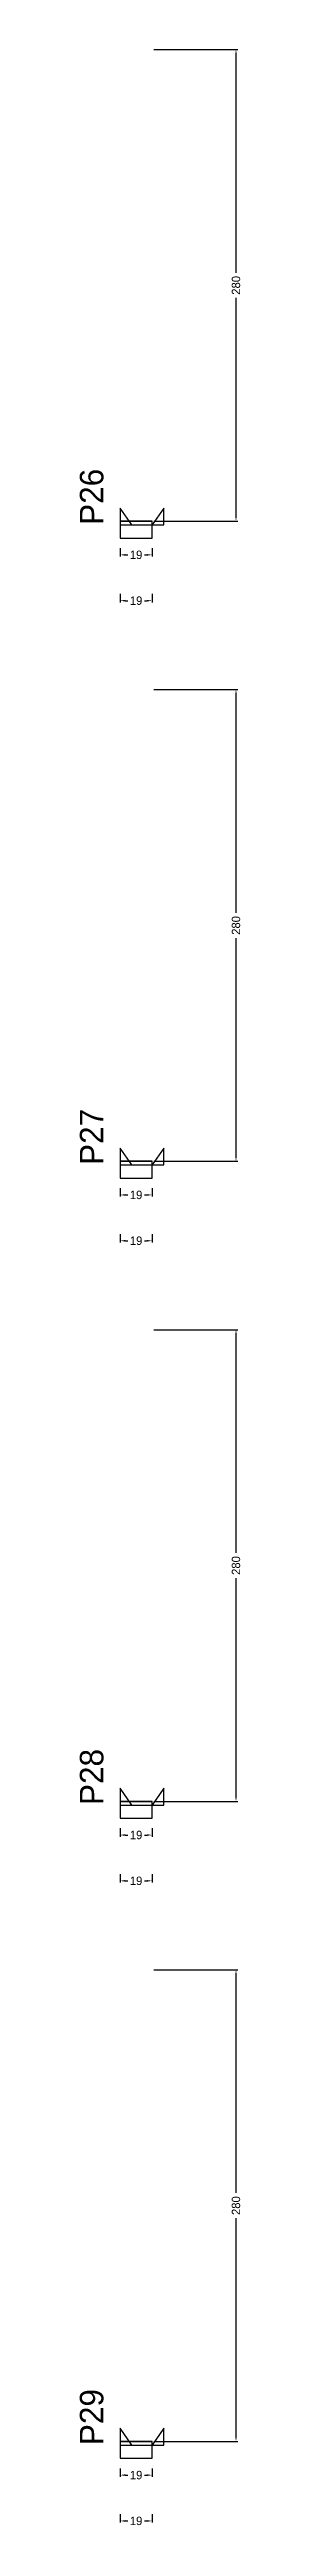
# Model space of a CAD drawing. Header units: centimetres. Extents: x -10500 to 4105, y -36866 to 295.
# Drawn here: x 3976 to 4072, y -10688 to -9218 of the extents above; entities that cross this region are included whole.
import ezdxf

# ---------------------------------------------------------------- set-up
doc = ezdxf.new("R2010")
doc.units = ezdxf.units.CM
for name, color, linetype in [('NOMENCLATURA', 7, 'Continuous'), ('SARR_2.2x10', 60, 'Continuous'), ('SARR_2.2x7', 40, 'Continuous')]:
    doc.layers.add(name, color=color, linetype=linetype)
doc.dimstyles.new('PAINEL-NOVA', dxfattribs={"dimtxt": 5, "dimasz": 3, "dimexe": 1, "dimexo": 1, "dimgap": 1, "dimtad": 1, "dimcen": 2.5, "dimazin": 3, "dimtfac": 1, "dimtmove": 0, "dimatfit": 3})

msp = doc.modelspace()

# ---------------------------------------------------------------- texts
at = {"layer": 'NOMENCLATURA'}
for s, p in [('P26', (3990, -9500)), ('P27', (3990, -9880)), ('P28', (3990, -10260)), ('P29', (3990, -10640))]:
    msp.add_text(s, height=14, rotation=90, dxfattribs=at).set_placement(p)

# ---------------------------------------------------------------- blocks, each defined once
blk = doc.blocks.new('_CLOSEDFILLED')
at = {"color": 0, "linetype": 'BYBLOCK'}
blk.add_solid([(-1, 0.16), (0, 0), (-1, -0.16)], dxfattribs=at)
blk = doc.blocks.new('*D749')
for p, q in [((4000, -10653.8), (4000, -10658.8)), ((4003, -10657.8), (4004.5, -10657.8)), ((4014.5, -10657.8), (4016, -10657.8)), ((4019, -10653.8), (4019, -10658.8))]:
    blk.add_line(p, q)
at = {"layer": 'Defpoints'}
for p in [(4000, -10652.8), (4000, -10657.8), (4019, -10652.8)]:
    blk.add_point(p, dxfattribs=at)
at = {"layer": 'SARR_2.2x10', "xscale": 3, "yscale": 3, "rotation": 180}
blk.add_blockref('_CLOSEDFILLED', (4000, -10657.8), dxfattribs=at)
at = {"layer": 'SARR_2.2x10', "xscale": 3, "yscale": 3}
blk.add_blockref('_CLOSEDFILLED', (4019, -10657.8), dxfattribs=at)
at = {"layer": 'SARR_2.2x10', "insert": (4009.5, -10657.8), "char_height": 5, "attachment_point": 5}
blk.add_mtext('19', dxfattribs=at)
blk = doc.blocks.new('*D750')
for p, q in [((4020, -10357.8), (4070, -10357.8)), ((4069, -10490.3), (4069, -10360.8)), ((4069, -10634.8), (4069, -10505.3)), ((4020, -10637.8), (4070, -10637.8))]:
    blk.add_line(p, q)
at = {"layer": 'Defpoints'}
for p in [(4019, -10357.8), (4019, -10637.8), (4069, -10637.8)]:
    blk.add_point(p, dxfattribs=at)
at = {"layer": 'SARR_2.2x10', "xscale": 3, "yscale": 3}
for p, rotation in [((4069, -10357.8), 90), ((4069, -10637.8), 270)]:
    blk.add_blockref('_CLOSEDFILLED', p, dxfattribs=dict(at, rotation=rotation))
at = {"layer": 'SARR_2.2x10', "insert": (4069, -10497.8), "char_height": 5, "attachment_point": 5, "rotation": 90}
blk.add_mtext('280', dxfattribs=at)
blk = doc.blocks.new('*D751')
for p, q in [((4020, -10357.8), (4070, -10357.8)), ((4069, -10490.3), (4069, -10360.8)), ((4069, -10634.8), (4069, -10505.3)), ((4020, -10637.8), (4070, -10637.8))]:
    blk.add_line(p, q)
at = {"layer": 'Defpoints'}
for p in [(4019, -10357.8), (4019, -10637.8), (4069, -10637.8)]:
    blk.add_point(p, dxfattribs=at)
at = {"layer": 'SARR_2.2x10', "xscale": 3, "yscale": 3}
for p, rotation in [((4069, -10357.8), 90), ((4069, -10637.8), 270)]:
    blk.add_blockref('_CLOSEDFILLED', p, dxfattribs=dict(at, rotation=rotation))
at = {"layer": 'SARR_2.2x10', "insert": (4069, -10497.8), "char_height": 5, "attachment_point": 5, "rotation": 90}
blk.add_mtext('280', dxfattribs=at)
blk = doc.blocks.new('*D752')
for p, q in [((4020, -10357.8), (4070, -10357.8)), ((4069, -10490.3), (4069, -10360.8)), ((4069, -10634.8), (4069, -10505.3)), ((4020, -10637.8), (4070, -10637.8))]:
    blk.add_line(p, q)
at = {"layer": 'Defpoints'}
for p in [(4019, -10357.8), (4019, -10637.8), (4069, -10637.8)]:
    blk.add_point(p, dxfattribs=at)
at = {"layer": 'SARR_2.2x10', "xscale": 3, "yscale": 3}
for p, rotation in [((4069, -10357.8), 90), ((4069, -10637.8), 270)]:
    blk.add_blockref('_CLOSEDFILLED', p, dxfattribs=dict(at, rotation=rotation))
at = {"layer": 'SARR_2.2x10', "insert": (4069, -10497.8), "char_height": 5, "attachment_point": 5, "rotation": 90}
blk.add_mtext('280', dxfattribs=at)
blk = doc.blocks.new('*D753')
for p, q in [((4020, -10357.8), (4070, -10357.8)), ((4069, -10490.3), (4069, -10360.8)), ((4069, -10634.8), (4069, -10505.3)), ((4020, -10637.8), (4070, -10637.8))]:
    blk.add_line(p, q)
at = {"layer": 'Defpoints'}
for p in [(4019, -10357.8), (4019, -10637.8), (4069, -10637.8)]:
    blk.add_point(p, dxfattribs=at)
at = {"layer": 'SARR_2.2x10', "xscale": 3, "yscale": 3}
for p, rotation in [((4069, -10357.8), 90), ((4069, -10637.8), 270)]:
    blk.add_blockref('_CLOSEDFILLED', p, dxfattribs=dict(at, rotation=rotation))
at = {"layer": 'SARR_2.2x10', "insert": (4069, -10497.8), "char_height": 5, "attachment_point": 5, "rotation": 90}
blk.add_mtext('280', dxfattribs=at)
blk = doc.blocks.new('*D754')
for p, q in [((4000, -10681), (4000, -10686)), ((4003, -10685), (4004.5, -10685)), ((4014.5, -10685), (4016, -10685)), ((4019, -10681), (4019, -10686))]:
    blk.add_line(p, q)
at = {"layer": 'Defpoints'}
for p in [(4000, -10680), (4000, -10685), (4019, -10680)]:
    blk.add_point(p, dxfattribs=at)
at = {"layer": 'SARR_2.2x10', "xscale": 3, "yscale": 3, "rotation": 180}
blk.add_blockref('_CLOSEDFILLED', (4000, -10685), dxfattribs=at)
at = {"layer": 'SARR_2.2x10', "xscale": 3, "yscale": 3}
blk.add_blockref('_CLOSEDFILLED', (4019, -10685), dxfattribs=at)
at = {"layer": 'SARR_2.2x10', "insert": (4009.5, -10685), "char_height": 5, "attachment_point": 5}
blk.add_mtext('19', dxfattribs=at)
blk = doc.blocks.new('GRA-E')
at = {"layer": 'SARR_2.2x7'}
blk.add_lwpolyline([(0, 0), (7, 0), (0, 10)], close=True, dxfattribs=at)
blk = doc.blocks.new('GRA-D')
at = {"layer": 'SARR_2.2x7'}
blk.add_lwpolyline([(0, 0), (7, 0), (7, 10)], close=True, dxfattribs=at)
blk = doc.blocks.new('*D723')
for p, q in [((4000, -10273.8), (4000, -10278.8)), ((4003, -10277.8), (4004.5, -10277.8)), ((4014.5, -10277.8), (4016, -10277.8)), ((4019, -10273.8), (4019, -10278.8))]:
    blk.add_line(p, q)
at = {"layer": 'Defpoints'}
for p in [(4000, -10272.8), (4000, -10277.8), (4019, -10272.8)]:
    blk.add_point(p, dxfattribs=at)
at = {"layer": 'SARR_2.2x10', "xscale": 3, "yscale": 3, "rotation": 180}
blk.add_blockref('_CLOSEDFILLED', (4000, -10277.8), dxfattribs=at)
at = {"layer": 'SARR_2.2x10', "xscale": 3, "yscale": 3}
blk.add_blockref('_CLOSEDFILLED', (4019, -10277.8), dxfattribs=at)
at = {"layer": 'SARR_2.2x10', "insert": (4009.5, -10277.8), "char_height": 5, "attachment_point": 5}
blk.add_mtext('19', dxfattribs=at)
blk = doc.blocks.new('*D724')
for p, q in [((4020, -9977.8), (4070, -9977.8)), ((4069, -10110.3), (4069, -9980.8)), ((4069, -10254.8), (4069, -10125.3)), ((4020, -10257.8), (4070, -10257.8))]:
    blk.add_line(p, q)
at = {"layer": 'Defpoints'}
for p in [(4019, -9977.8), (4019, -10257.8), (4069, -10257.8)]:
    blk.add_point(p, dxfattribs=at)
at = {"layer": 'SARR_2.2x10', "xscale": 3, "yscale": 3}
for p, rotation in [((4069, -9977.8), 90), ((4069, -10257.8), 270)]:
    blk.add_blockref('_CLOSEDFILLED', p, dxfattribs=dict(at, rotation=rotation))
at = {"layer": 'SARR_2.2x10', "insert": (4069, -10117.8), "char_height": 5, "attachment_point": 5, "rotation": 90}
blk.add_mtext('280', dxfattribs=at)
blk = doc.blocks.new('*D725')
for p, q in [((4020, -9977.8), (4070, -9977.8)), ((4069, -10110.3), (4069, -9980.8)), ((4069, -10254.8), (4069, -10125.3)), ((4020, -10257.8), (4070, -10257.8))]:
    blk.add_line(p, q)
at = {"layer": 'Defpoints'}
for p in [(4019, -9977.8), (4019, -10257.8), (4069, -10257.8)]:
    blk.add_point(p, dxfattribs=at)
at = {"layer": 'SARR_2.2x10', "xscale": 3, "yscale": 3}
for p, rotation in [((4069, -9977.8), 90), ((4069, -10257.8), 270)]:
    blk.add_blockref('_CLOSEDFILLED', p, dxfattribs=dict(at, rotation=rotation))
at = {"layer": 'SARR_2.2x10', "insert": (4069, -10117.8), "char_height": 5, "attachment_point": 5, "rotation": 90}
blk.add_mtext('280', dxfattribs=at)
blk = doc.blocks.new('*D726')
for p, q in [((4020, -9977.8), (4070, -9977.8)), ((4069, -10110.3), (4069, -9980.8)), ((4069, -10254.8), (4069, -10125.3)), ((4020, -10257.8), (4070, -10257.8))]:
    blk.add_line(p, q)
at = {"layer": 'Defpoints'}
for p in [(4019, -9977.8), (4019, -10257.8), (4069, -10257.8)]:
    blk.add_point(p, dxfattribs=at)
at = {"layer": 'SARR_2.2x10', "xscale": 3, "yscale": 3}
for p, rotation in [((4069, -9977.8), 90), ((4069, -10257.8), 270)]:
    blk.add_blockref('_CLOSEDFILLED', p, dxfattribs=dict(at, rotation=rotation))
at = {"layer": 'SARR_2.2x10', "insert": (4069, -10117.8), "char_height": 5, "attachment_point": 5, "rotation": 90}
blk.add_mtext('280', dxfattribs=at)
blk = doc.blocks.new('*D727')
for p, q in [((4020, -9977.8), (4070, -9977.8)), ((4069, -10110.3), (4069, -9980.8)), ((4069, -10254.8), (4069, -10125.3)), ((4020, -10257.8), (4070, -10257.8))]:
    blk.add_line(p, q)
at = {"layer": 'Defpoints'}
for p in [(4019, -9977.8), (4019, -10257.8), (4069, -10257.8)]:
    blk.add_point(p, dxfattribs=at)
at = {"layer": 'SARR_2.2x10', "xscale": 3, "yscale": 3}
for p, rotation in [((4069, -9977.8), 90), ((4069, -10257.8), 270)]:
    blk.add_blockref('_CLOSEDFILLED', p, dxfattribs=dict(at, rotation=rotation))
at = {"layer": 'SARR_2.2x10', "insert": (4069, -10117.8), "char_height": 5, "attachment_point": 5, "rotation": 90}
blk.add_mtext('280', dxfattribs=at)
blk = doc.blocks.new('*D728')
for p, q in [((4000, -10301), (4000, -10306)), ((4003, -10305), (4004.5, -10305)), ((4014.5, -10305), (4016, -10305)), ((4019, -10301), (4019, -10306))]:
    blk.add_line(p, q)
at = {"layer": 'Defpoints'}
for p in [(4000, -10300), (4000, -10305), (4019, -10300)]:
    blk.add_point(p, dxfattribs=at)
at = {"layer": 'SARR_2.2x10', "xscale": 3, "yscale": 3, "rotation": 180}
blk.add_blockref('_CLOSEDFILLED', (4000, -10305), dxfattribs=at)
at = {"layer": 'SARR_2.2x10', "xscale": 3, "yscale": 3}
blk.add_blockref('_CLOSEDFILLED', (4019, -10305), dxfattribs=at)
at = {"layer": 'SARR_2.2x10', "insert": (4009.5, -10305), "char_height": 5, "attachment_point": 5}
blk.add_mtext('19', dxfattribs=at)
blk = doc.blocks.new('*D697')
for p, q in [((4000, -9893.8), (4000, -9898.8)), ((4019, -9893.8), (4019, -9898.8)), ((4003, -9897.8), (4004.5, -9897.8)), ((4014.5, -9897.8), (4016, -9897.8))]:
    blk.add_line(p, q)
at = {"layer": 'Defpoints'}
for p in [(4000, -9892.8), (4019, -9892.8), (4000, -9897.8)]:
    blk.add_point(p, dxfattribs=at)
at = {"layer": 'SARR_2.2x10', "xscale": 3, "yscale": 3, "rotation": 180}
blk.add_blockref('_CLOSEDFILLED', (4000, -9897.8), dxfattribs=at)
at = {"layer": 'SARR_2.2x10', "xscale": 3, "yscale": 3}
blk.add_blockref('_CLOSEDFILLED', (4019, -9897.8), dxfattribs=at)
at = {"layer": 'SARR_2.2x10', "insert": (4009.5, -9897.8), "char_height": 5, "attachment_point": 5}
blk.add_mtext('19', dxfattribs=at)
blk = doc.blocks.new('*D698')
for p, q in [((4020, -9597.8), (4070, -9597.8)), ((4069, -9730.3), (4069, -9600.8)), ((4069, -9874.8), (4069, -9745.3)), ((4020, -9877.8), (4070, -9877.8))]:
    blk.add_line(p, q)
at = {"layer": 'Defpoints'}
for p in [(4019, -9597.8), (4019, -9877.8), (4069, -9877.8)]:
    blk.add_point(p, dxfattribs=at)
at = {"layer": 'SARR_2.2x10', "xscale": 3, "yscale": 3}
for p, rotation in [((4069, -9597.8), 90), ((4069, -9877.8), 270)]:
    blk.add_blockref('_CLOSEDFILLED', p, dxfattribs=dict(at, rotation=rotation))
at = {"layer": 'SARR_2.2x10', "insert": (4069, -9737.8), "char_height": 5, "attachment_point": 5, "rotation": 90}
blk.add_mtext('280', dxfattribs=at)
blk = doc.blocks.new('*D699')
for p, q in [((4020, -9597.8), (4070, -9597.8)), ((4069, -9730.3), (4069, -9600.8)), ((4069, -9874.8), (4069, -9745.3)), ((4020, -9877.8), (4070, -9877.8))]:
    blk.add_line(p, q)
at = {"layer": 'Defpoints'}
for p in [(4019, -9597.8), (4019, -9877.8), (4069, -9877.8)]:
    blk.add_point(p, dxfattribs=at)
at = {"layer": 'SARR_2.2x10', "xscale": 3, "yscale": 3}
for p, rotation in [((4069, -9597.8), 90), ((4069, -9877.8), 270)]:
    blk.add_blockref('_CLOSEDFILLED', p, dxfattribs=dict(at, rotation=rotation))
at = {"layer": 'SARR_2.2x10', "insert": (4069, -9737.8), "char_height": 5, "attachment_point": 5, "rotation": 90}
blk.add_mtext('280', dxfattribs=at)
blk = doc.blocks.new('*D700')
for p, q in [((4020, -9597.8), (4070, -9597.8)), ((4069, -9730.3), (4069, -9600.8)), ((4069, -9874.8), (4069, -9745.3)), ((4020, -9877.8), (4070, -9877.8))]:
    blk.add_line(p, q)
at = {"layer": 'Defpoints'}
for p in [(4019, -9597.8), (4019, -9877.8), (4069, -9877.8)]:
    blk.add_point(p, dxfattribs=at)
at = {"layer": 'SARR_2.2x10', "xscale": 3, "yscale": 3}
for p, rotation in [((4069, -9597.8), 90), ((4069, -9877.8), 270)]:
    blk.add_blockref('_CLOSEDFILLED', p, dxfattribs=dict(at, rotation=rotation))
at = {"layer": 'SARR_2.2x10', "insert": (4069, -9737.8), "char_height": 5, "attachment_point": 5, "rotation": 90}
blk.add_mtext('280', dxfattribs=at)
blk = doc.blocks.new('*D701')
for p, q in [((4020, -9597.8), (4070, -9597.8)), ((4069, -9730.3), (4069, -9600.8)), ((4069, -9874.8), (4069, -9745.3)), ((4020, -9877.8), (4070, -9877.8))]:
    blk.add_line(p, q)
at = {"layer": 'Defpoints'}
for p in [(4019, -9597.8), (4019, -9877.8), (4069, -9877.8)]:
    blk.add_point(p, dxfattribs=at)
at = {"layer": 'SARR_2.2x10', "xscale": 3, "yscale": 3}
for p, rotation in [((4069, -9597.8), 90), ((4069, -9877.8), 270)]:
    blk.add_blockref('_CLOSEDFILLED', p, dxfattribs=dict(at, rotation=rotation))
at = {"layer": 'SARR_2.2x10', "insert": (4069, -9737.8), "char_height": 5, "attachment_point": 5, "rotation": 90}
blk.add_mtext('280', dxfattribs=at)
blk = doc.blocks.new('*D702')
for p, q in [((4000, -9921), (4000, -9926)), ((4003, -9925), (4004.5, -9925)), ((4014.5, -9925), (4016, -9925)), ((4019, -9921), (4019, -9926))]:
    blk.add_line(p, q)
at = {"layer": 'Defpoints'}
for p in [(4000, -9920), (4000, -9925), (4019, -9920)]:
    blk.add_point(p, dxfattribs=at)
at = {"layer": 'SARR_2.2x10', "xscale": 3, "yscale": 3, "rotation": 180}
blk.add_blockref('_CLOSEDFILLED', (4000, -9925), dxfattribs=at)
at = {"layer": 'SARR_2.2x10', "xscale": 3, "yscale": 3}
blk.add_blockref('_CLOSEDFILLED', (4019, -9925), dxfattribs=at)
at = {"layer": 'SARR_2.2x10', "insert": (4009.5, -9925), "char_height": 5, "attachment_point": 5}
blk.add_mtext('19', dxfattribs=at)
blk = doc.blocks.new('*D671')
for p, q in [((4000, -9513.8), (4000, -9518.8)), ((4019, -9513.8), (4019, -9518.8)), ((4003, -9517.8), (4004.5, -9517.8)), ((4014.5, -9517.8), (4016, -9517.8))]:
    blk.add_line(p, q)
at = {"layer": 'Defpoints'}
for p in [(4000, -9512.8), (4019, -9512.8), (4000, -9517.8)]:
    blk.add_point(p, dxfattribs=at)
at = {"layer": 'SARR_2.2x10', "xscale": 3, "yscale": 3, "rotation": 180}
blk.add_blockref('_CLOSEDFILLED', (4000, -9517.8), dxfattribs=at)
at = {"layer": 'SARR_2.2x10', "xscale": 3, "yscale": 3}
blk.add_blockref('_CLOSEDFILLED', (4019, -9517.8), dxfattribs=at)
at = {"layer": 'SARR_2.2x10', "insert": (4009.5, -9517.8), "char_height": 5, "attachment_point": 5}
blk.add_mtext('19', dxfattribs=at)
blk = doc.blocks.new('*D672')
for p, q in [((4020, -9217.8), (4070, -9217.8)), ((4069, -9350.3), (4069, -9220.8)), ((4069, -9494.8), (4069, -9365.3)), ((4020, -9497.8), (4070, -9497.8))]:
    blk.add_line(p, q)
at = {"layer": 'Defpoints'}
for p in [(4019, -9217.8), (4019, -9497.8), (4069, -9497.8)]:
    blk.add_point(p, dxfattribs=at)
at = {"layer": 'SARR_2.2x10', "xscale": 3, "yscale": 3}
for p, rotation in [((4069, -9217.8), 90), ((4069, -9497.8), 270)]:
    blk.add_blockref('_CLOSEDFILLED', p, dxfattribs=dict(at, rotation=rotation))
at = {"layer": 'SARR_2.2x10', "insert": (4069, -9357.8), "char_height": 5, "attachment_point": 5, "rotation": 90}
blk.add_mtext('280', dxfattribs=at)
blk = doc.blocks.new('*D673')
for p, q in [((4020, -9217.8), (4070, -9217.8)), ((4069, -9350.3), (4069, -9220.8)), ((4069, -9494.8), (4069, -9365.3)), ((4020, -9497.8), (4070, -9497.8))]:
    blk.add_line(p, q)
at = {"layer": 'Defpoints'}
for p in [(4019, -9217.8), (4019, -9497.8), (4069, -9497.8)]:
    blk.add_point(p, dxfattribs=at)
at = {"layer": 'SARR_2.2x10', "xscale": 3, "yscale": 3}
for p, rotation in [((4069, -9217.8), 90), ((4069, -9497.8), 270)]:
    blk.add_blockref('_CLOSEDFILLED', p, dxfattribs=dict(at, rotation=rotation))
at = {"layer": 'SARR_2.2x10', "insert": (4069, -9357.8), "char_height": 5, "attachment_point": 5, "rotation": 90}
blk.add_mtext('280', dxfattribs=at)
blk = doc.blocks.new('*D674')
for p, q in [((4020, -9217.8), (4070, -9217.8)), ((4069, -9350.3), (4069, -9220.8)), ((4069, -9494.8), (4069, -9365.3)), ((4020, -9497.8), (4070, -9497.8))]:
    blk.add_line(p, q)
at = {"layer": 'Defpoints'}
for p in [(4019, -9217.8), (4019, -9497.8), (4069, -9497.8)]:
    blk.add_point(p, dxfattribs=at)
at = {"layer": 'SARR_2.2x10', "xscale": 3, "yscale": 3}
for p, rotation in [((4069, -9217.8), 90), ((4069, -9497.8), 270)]:
    blk.add_blockref('_CLOSEDFILLED', p, dxfattribs=dict(at, rotation=rotation))
at = {"layer": 'SARR_2.2x10', "insert": (4069, -9357.8), "char_height": 5, "attachment_point": 5, "rotation": 90}
blk.add_mtext('280', dxfattribs=at)
blk = doc.blocks.new('*D675')
for p, q in [((4020, -9217.8), (4070, -9217.8)), ((4069, -9350.3), (4069, -9220.8)), ((4069, -9494.8), (4069, -9365.3)), ((4020, -9497.8), (4070, -9497.8))]:
    blk.add_line(p, q)
at = {"layer": 'Defpoints'}
for p in [(4019, -9217.8), (4019, -9497.8), (4069, -9497.8)]:
    blk.add_point(p, dxfattribs=at)
at = {"layer": 'SARR_2.2x10', "xscale": 3, "yscale": 3}
for p, rotation in [((4069, -9217.8), 90), ((4069, -9497.8), 270)]:
    blk.add_blockref('_CLOSEDFILLED', p, dxfattribs=dict(at, rotation=rotation))
at = {"layer": 'SARR_2.2x10', "insert": (4069, -9357.8), "char_height": 5, "attachment_point": 5, "rotation": 90}
blk.add_mtext('280', dxfattribs=at)
blk = doc.blocks.new('*D676')
for p, q in [((4000, -9541), (4000, -9546)), ((4019, -9541), (4019, -9546)), ((4003, -9545), (4004.5, -9545)), ((4014.5, -9545), (4016, -9545))]:
    blk.add_line(p, q)
at = {"layer": 'Defpoints'}
for p in [(4000, -9540), (4019, -9540), (4000, -9545)]:
    blk.add_point(p, dxfattribs=at)
at = {"layer": 'SARR_2.2x10', "xscale": 3, "yscale": 3, "rotation": 180}
blk.add_blockref('_CLOSEDFILLED', (4000, -9545), dxfattribs=at)
at = {"layer": 'SARR_2.2x10', "xscale": 3, "yscale": 3}
blk.add_blockref('_CLOSEDFILLED', (4019, -9545), dxfattribs=at)
at = {"layer": 'SARR_2.2x10', "insert": (4009.5, -9545), "char_height": 5, "attachment_point": 5}
blk.add_mtext('19', dxfattribs=at)

# ---------------------------------------------------------------- dimensions: what is measured, and where the dimension line sits
at = {"layer": 'SARR_2.2x10'}
for base, p1, p2, picture, middle in [((4069, -9497.8), (4019, -9497.8), (4019, -9217.8), '*D672', (4069, -9357.8)), ((4069, -9497.8), (4019, -9497.8), (4019, -9217.8), '*D673', (4069, -9357.8)), ((4069, -9497.8), (4019, -9497.8), (4019, -9217.8), '*D674', (4069, -9357.8)), ((4069, -9497.8), (4019, -9497.8), (4019, -9217.8), '*D675', (4069, -9357.8)), ((4069, -9877.8), (4019, -9877.8), (4019, -9597.8), '*D698', (4069, -9737.8)), ((4069, -9877.8), (4019, -9877.8), (4019, -9597.8), '*D699', (4069, -9737.8)), ((4069, -9877.8), (4019, -9877.8), (4019, -9597.8), '*D700', (4069, -9737.8)), ((4069, -9877.8), (4019, -9877.8), (4019, -9597.8), '*D701', (4069, -9737.8)), ((4069, -10257.8), (4019, -10257.8), (4019, -9977.8), '*D724', (4069, -10117.8)), ((4069, -10257.8), (4019, -10257.8), (4019, -9977.8), '*D725', (4069, -10117.8)), ((4069, -10257.8), (4019, -10257.8), (4019, -9977.8), '*D726', (4069, -10117.8)), ((4069, -10257.8), (4019, -10257.8), (4019, -9977.8), '*D727', (4069, -10117.8)), ((4069, -10637.8), (4019, -10637.8), (4019, -10357.8), '*D750', (4069, -10497.8)), ((4069, -10637.8), (4019, -10637.8), (4019, -10357.8), '*D751', (4069, -10497.8)), ((4069, -10637.8), (4019, -10637.8), (4019, -10357.8), '*D752', (4069, -10497.8)), ((4069, -10637.8), (4019, -10637.8), (4019, -10357.8), '*D753', (4069, -10497.8))]:
    dim = msp.add_linear_dim(base=base, p1=p1, p2=p2, angle=90, dimstyle='PAINEL-NOVA', dxfattribs=at)
    dim.commit()
    dim.dimension.update_dxf_attribs({"geometry": picture, "text_midpoint": middle})
for base, p1, p2, picture, middle in [((4000, -9517.8), (4000, -9512.8), (4019, -9512.8), '*D671', (4009.5, -9517.8)), ((4000, -9545), (4000, -9540), (4019, -9540), '*D676', (4009.5, -9545)), ((4000, -9897.8), (4000, -9892.8), (4019, -9892.8), '*D697', (4009.5, -9897.8)), ((4000, -9925), (4000, -9920), (4019, -9920), '*D702', (4009.5, -9925)), ((4000, -10277.8), (4000, -10272.8), (4019, -10272.8), '*D723', (4009.5, -10277.8)), ((4000, -10305), (4000, -10300), (4019, -10300), '*D728', (4009.5, -10305)), ((4000, -10657.8), (4000, -10652.8), (4019, -10652.8), '*D749', (4009.5, -10657.8)), ((4000, -10685), (4000, -10680), (4019, -10680), '*D754', (4009.5, -10685))]:
    dim = msp.add_linear_dim(base=base, p1=p1, p2=p2, dimstyle='PAINEL-NOVA', dxfattribs=at)
    dim.commit()
    dim.dimension.update_dxf_attribs({"geometry": picture, "text_midpoint": middle})

# ---------------------------------------------------------------- linework, layer by layer
at = {"layer": 'SARR_2.2x10'}
for p, q in [((4019, -9497.8), (4000, -9497.8)), ((4000, -9497.8), (4000, -9507.8)), ((4019, -9507.8), (4019, -9497.8)), ((4000, -9507.8), (4019, -9507.8)), ((4019, -9877.8), (4000, -9877.8)), ((4000, -9877.8), (4000, -9887.8)), ((4019, -9887.8), (4019, -9877.8)), ((4000, -9887.8), (4019, -9887.8)), ((4019, -10257.8), (4000, -10257.8)), ((4000, -10257.8), (4000, -10267.8)), ((4019, -10267.8), (4019, -10257.8)), ((4000, -10267.8), (4019, -10267.8)), ((4019, -10637.8), (4000, -10637.8)), ((4000, -10637.8), (4000, -10647.8)), ((4019, -10647.8), (4019, -10637.8)), ((4000, -10647.8), (4019, -10647.8))]:
    msp.add_line(p, q, dxfattribs=at)
at = {"layer": 'SARR_2.2x7'}
for p, q in [((4019, -9497.8), (4000, -9497.8)), ((4000, -9497.8), (4000, -9500)), ((4000, -9497.8), (4007, -9497.8)), ((4000, -9497.8), (4007, -9497.8)), ((4000, -9497.8), (4007, -9497.8)), ((4000, -9497.8), (4007, -9497.8)), ((4007, -9497.8), (4019, -9497.8)), ((4007, -9497.8), (4019, -9497.8)), ((4007, -9497.8), (4019, -9497.8)), ((4007, -9497.8), (4019, -9497.8)), ((4019, -9500), (4019, -9497.8)), ((4000, -9500), (4019, -9500)), ((4019, -9877.8), (4000, -9877.8)), ((4000, -9877.8), (4000, -9880)), ((4000, -9877.8), (4007, -9877.8)), ((4000, -9877.8), (4007, -9877.8)), ((4000, -9877.8), (4007, -9877.8)), ((4000, -9877.8), (4007, -9877.8)), ((4000, -9880), (4019, -9880)), ((4007, -9877.8), (4019, -9877.8)), ((4007, -9877.8), (4019, -9877.8)), ((4007, -9877.8), (4019, -9877.8)), ((4007, -9877.8), (4019, -9877.8)), ((4019, -9880), (4019, -9877.8)), ((4019, -10257.8), (4000, -10257.8)), ((4000, -10257.8), (4000, -10260)), ((4000, -10257.8), (4007, -10257.8)), ((4000, -10257.8), (4007, -10257.8)), ((4000, -10257.8), (4007, -10257.8)), ((4000, -10257.8), (4007, -10257.8)), ((4000, -10260), (4019, -10260)), ((4007, -10257.8), (4019, -10257.8)), ((4007, -10257.8), (4019, -10257.8)), ((4007, -10257.8), (4019, -10257.8)), ((4007, -10257.8), (4019, -10257.8)), ((4019, -10260), (4019, -10257.8)), ((4019, -10637.8), (4000, -10637.8)), ((4000, -10637.8), (4000, -10640)), ((4000, -10637.8), (4007, -10637.8)), ((4000, -10637.8), (4007, -10637.8)), ((4000, -10637.8), (4007, -10637.8)), ((4000, -10637.8), (4007, -10637.8)), ((4000, -10640), (4019, -10640)), ((4007, -10637.8), (4019, -10637.8)), ((4007, -10637.8), (4019, -10637.8)), ((4007, -10637.8), (4019, -10637.8)), ((4007, -10637.8), (4019, -10637.8)), ((4019, -10640), (4019, -10637.8))]:
    msp.add_line(p, q, dxfattribs=at)

# ---------------------------------------------------------------- block references
for name, p in [('GRA-E', (4000, -9500)), ('GRA-D', (4019, -9500)), ('GRA-E', (4000, -9880)), ('GRA-D', (4019, -9880)), ('GRA-E', (4000, -10260)), ('GRA-D', (4019, -10260)), ('GRA-E', (4000, -10640)), ('GRA-D', (4019, -10640))]:
    msp.add_blockref(name, p, dxfattribs=at)

msp.set_redraw_order([(e.dxf.handle, doc.entitydb.next_handle()) for e in msp.query("TEXT MTEXT ATTDEF DIMENSION ARC_DIMENSION")])  # texts and dimensions are drawn at this point

doc.saveas('drawing.dxf')
